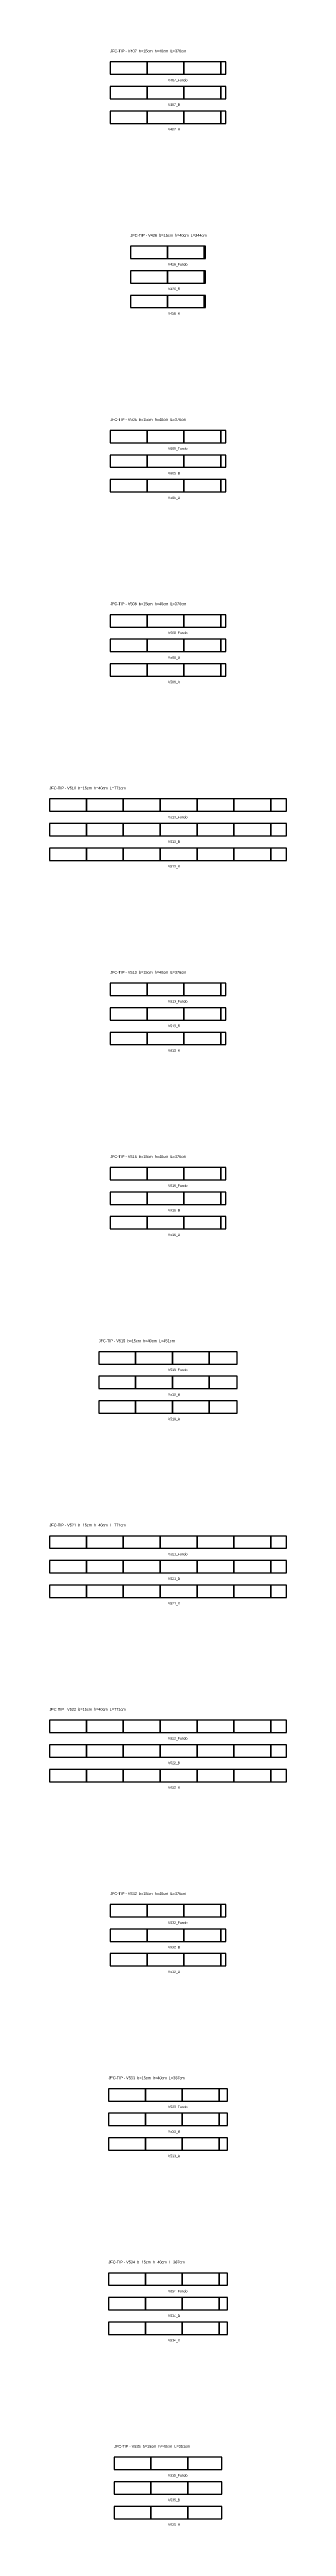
# Model space of a CAD drawing. Header units: metres. Extents: x -386 to 12208, y -7925 to 27400.
# Drawn here: x -386 to 386, y -7925 to 140 of the extents above.
import ezdxf

# ---------------------------------------------------------------- set-up
doc = ezdxf.new("R2010")
doc.units = ezdxf.units.M

msp = doc.modelspace()

# ---------------------------------------------------------------- linework, layer by layer
at = {"layer": 'Paineis'}
for points in [[(-188, 60), (-68, 60), (-68, 100), (-188, 100)], [(-68, 60), (52, 60), (52, 100), (-68, 100)], [(52, 60), (172, 60), (172, 100), (52, 100)], [(172, 60), (188, 60), (188, 100), (172, 100)], [(-188, -20), (-68, -20), (-68, 20), (-188, 20)], [(-68, -20), (52, -20), (52, 20), (-68, 20)], [(52, -20), (172, -20), (172, 20), (52, 20)], [(172, -20), (188, -20), (188, 20), (172, 20)], [(-188, -100), (-68, -100), (-68, -60), (-188, -60)], [(-68, -100), (52, -100), (52, -60), (-68, -60)], [(52, -100), (172, -100), (172, -60), (52, -60)], [(172, -100), (188, -100), (188, -60), (172, -60)], [(-122, -540), (-2, -540), (-2, -500), (-122, -500)], [(-2, -540), (118, -540), (118, -500), (-2, -500)], [(118, -540), (122, -540), (122, -500), (118, -500)], [(-122, -620), (-2, -620), (-2, -580), (-122, -580)], [(-2, -620), (118, -620), (118, -580), (-2, -580)], [(118, -620), (122, -620), (122, -580), (118, -580)], [(-122, -700), (-2, -700), (-2, -660), (-122, -660)], [(-2, -700), (118, -700), (118, -660), (-2, -660)], [(118, -700), (122, -700), (122, -660), (118, -660)], [(-188, -1140), (-68, -1140), (-68, -1100), (-188, -1100)], [(-68, -1140), (52, -1140), (52, -1100), (-68, -1100)], [(52, -1140), (172, -1140), (172, -1100), (52, -1100)], [(172, -1140), (188, -1140), (188, -1100), (172, -1100)], [(-188, -1220), (-68, -1220), (-68, -1180), (-188, -1180)], [(-68, -1220), (52, -1220), (52, -1180), (-68, -1180)], [(52, -1220), (172, -1220), (172, -1180), (52, -1180)], [(172, -1220), (188, -1220), (188, -1180), (172, -1180)], [(-188, -1300), (-68, -1300), (-68, -1260), (-188, -1260)], [(-68, -1300), (52, -1300), (52, -1260), (-68, -1260)], [(52, -1300), (172, -1300), (172, -1260), (52, -1260)], [(172, -1300), (188, -1300), (188, -1260), (172, -1260)], [(-188, -1740), (-68, -1740), (-68, -1700), (-188, -1700)], [(-68, -1740), (52, -1740), (52, -1700), (-68, -1700)], [(52, -1740), (172, -1740), (172, -1700), (52, -1700)], [(172, -1740), (188, -1740), (188, -1700), (172, -1700)], [(-188, -1820), (-68, -1820), (-68, -1780), (-188, -1780)], [(-68, -1820), (52, -1820), (52, -1780), (-68, -1780)], [(52, -1820), (172, -1820), (172, -1780), (52, -1780)], [(172, -1820), (188, -1820), (188, -1780), (172, -1780)], [(-188, -1900), (-68, -1900), (-68, -1860), (-188, -1860)], [(-68, -1900), (52, -1900), (52, -1860), (-68, -1860)], [(52, -1900), (172, -1900), (172, -1860), (52, -1860)], [(172, -1900), (188, -1900), (188, -1860), (172, -1860)], [(-385.5, -2340), (-265.5, -2340), (-265.5, -2300), (-385.5, -2300)], [(-265.5, -2340), (-145.5, -2340), (-145.5, -2300), (-265.5, -2300)], [(-145.5, -2340), (-25.5, -2340), (-25.5, -2300), (-145.5, -2300)], [(-25.5, -2340), (94.5, -2340), (94.5, -2300), (-25.5, -2300)], [(94.5, -2340), (214.5, -2340), (214.5, -2300), (94.5, -2300)], [(214.5, -2340), (334.5, -2340), (334.5, -2300), (214.5, -2300)], [(334.5, -2340), (385.5, -2340), (385.5, -2300), (334.5, -2300)], [(-385.5, -2420), (-265.5, -2420), (-265.5, -2380), (-385.5, -2380)], [(-265.5, -2420), (-145.5, -2420), (-145.5, -2380), (-265.5, -2380)], [(-145.5, -2420), (-25.5, -2420), (-25.5, -2380), (-145.5, -2380)], [(-25.5, -2420), (94.5, -2420), (94.5, -2380), (-25.5, -2380)], [(94.5, -2420), (214.5, -2420), (214.5, -2380), (94.5, -2380)], [(214.5, -2420), (334.5, -2420), (334.5, -2380), (214.5, -2380)], [(334.5, -2420), (385.5, -2420), (385.5, -2380), (334.5, -2380)], [(-385.5, -2500), (-265.5, -2500), (-265.5, -2460), (-385.5, -2460)], [(-265.5, -2500), (-145.5, -2500), (-145.5, -2460), (-265.5, -2460)], [(-145.5, -2500), (-25.5, -2500), (-25.5, -2460), (-145.5, -2460)], [(-25.5, -2500), (94.5, -2500), (94.5, -2460), (-25.5, -2460)], [(94.5, -2500), (214.5, -2500), (214.5, -2460), (94.5, -2460)], [(214.5, -2500), (334.5, -2500), (334.5, -2460), (214.5, -2460)], [(334.5, -2500), (385.5, -2500), (385.5, -2460), (334.5, -2460)], [(-188, -2940), (-68, -2940), (-68, -2900), (-188, -2900)], [(-68, -2940), (52, -2940), (52, -2900), (-68, -2900)], [(52, -2940), (172, -2940), (172, -2900), (52, -2900)], [(172, -2940), (188, -2940), (188, -2900), (172, -2900)], [(-188, -3020), (-68, -3020), (-68, -2980), (-188, -2980)], [(-68, -3020), (52, -3020), (52, -2980), (-68, -2980)], [(52, -3020), (172, -3020), (172, -2980), (52, -2980)], [(172, -3020), (188, -3020), (188, -2980), (172, -2980)], [(-188, -3100), (-68, -3100), (-68, -3060), (-188, -3060)], [(-68, -3100), (52, -3100), (52, -3060), (-68, -3060)], [(52, -3100), (172, -3100), (172, -3060), (52, -3060)], [(172, -3100), (188, -3100), (188, -3060), (172, -3060)], [(-188, -3540), (-68, -3540), (-68, -3500), (-188, -3500)], [(-68, -3540), (52, -3540), (52, -3500), (-68, -3500)], [(52, -3540), (172, -3540), (172, -3500), (52, -3500)], [(172, -3540), (188, -3540), (188, -3500), (172, -3500)], [(-188, -3620), (-68, -3620), (-68, -3580), (-188, -3580)], [(-68, -3620), (52, -3620), (52, -3580), (-68, -3580)], [(52, -3620), (172, -3620), (172, -3580), (52, -3580)], [(172, -3620), (188, -3620), (188, -3580), (172, -3580)], [(-188, -3700), (-68, -3700), (-68, -3660), (-188, -3660)], [(-68, -3700), (52, -3700), (52, -3660), (-68, -3660)], [(52, -3700), (172, -3700), (172, -3660), (52, -3660)], [(172, -3700), (188, -3700), (188, -3660), (172, -3660)], [(-225.5, -4140), (-105.5, -4140), (-105.5, -4100), (-225.5, -4100)], [(-105.5, -4140), (14.5, -4140), (14.5, -4100), (-105.5, -4100)], [(14.5, -4140), (134.5, -4140), (134.5, -4100), (14.5, -4100)], [(134.5, -4140), (225.5, -4140), (225.5, -4100), (134.5, -4100)], [(-225.5, -4220), (-105.5, -4220), (-105.5, -4180), (-225.5, -4180)], [(-105.5, -4220), (14.5, -4220), (14.5, -4180), (-105.5, -4180)], [(14.5, -4220), (134.5, -4220), (134.5, -4180), (14.5, -4180)], [(134.5, -4220), (225.5, -4220), (225.5, -4180), (134.5, -4180)], [(-225.5, -4300), (-105.5, -4300), (-105.5, -4260), (-225.5, -4260)], [(-105.5, -4300), (14.5, -4300), (14.5, -4260), (-105.5, -4260)], [(14.5, -4300), (134.5, -4300), (134.5, -4260), (14.5, -4260)], [(134.5, -4300), (225.5, -4300), (225.5, -4260), (134.5, -4260)], [(-385.5, -4740), (-265.5, -4740), (-265.5, -4700), (-385.5, -4700)], [(-265.5, -4740), (-145.5, -4740), (-145.5, -4700), (-265.5, -4700)], [(-145.5, -4740), (-25.5, -4740), (-25.5, -4700), (-145.5, -4700)], [(-25.5, -4740), (94.5, -4740), (94.5, -4700), (-25.5, -4700)], [(94.5, -4740), (214.5, -4740), (214.5, -4700), (94.5, -4700)], [(214.5, -4740), (334.5, -4740), (334.5, -4700), (214.5, -4700)], [(334.5, -4740), (385.5, -4740), (385.5, -4700), (334.5, -4700)], [(-385.5, -4820), (-265.5, -4820), (-265.5, -4780), (-385.5, -4780)], [(-265.5, -4820), (-145.5, -4820), (-145.5, -4780), (-265.5, -4780)], [(-145.5, -4820), (-25.5, -4820), (-25.5, -4780), (-145.5, -4780)], [(-25.5, -4820), (94.5, -4820), (94.5, -4780), (-25.5, -4780)], [(94.5, -4820), (214.5, -4820), (214.5, -4780), (94.5, -4780)], [(214.5, -4820), (334.5, -4820), (334.5, -4780), (214.5, -4780)], [(334.5, -4820), (385.5, -4820), (385.5, -4780), (334.5, -4780)], [(-385.5, -4900), (-265.5, -4900), (-265.5, -4860), (-385.5, -4860)], [(-265.5, -4900), (-145.5, -4900), (-145.5, -4860), (-265.5, -4860)], [(-145.5, -4900), (-25.5, -4900), (-25.5, -4860), (-145.5, -4860)], [(-25.5, -4900), (94.5, -4900), (94.5, -4860), (-25.5, -4860)], [(94.5, -4900), (214.5, -4900), (214.5, -4860), (94.5, -4860)], [(214.5, -4900), (334.5, -4900), (334.5, -4860), (214.5, -4860)], [(334.5, -4900), (385.5, -4900), (385.5, -4860), (334.5, -4860)], [(-385.5, -5340), (-265.5, -5340), (-265.5, -5300), (-385.5, -5300)], [(-265.5, -5340), (-145.5, -5340), (-145.5, -5300), (-265.5, -5300)], [(-145.5, -5340), (-25.5, -5340), (-25.5, -5300), (-145.5, -5300)], [(-25.5, -5340), (94.5, -5340), (94.5, -5300), (-25.5, -5300)], [(94.5, -5340), (214.5, -5340), (214.5, -5300), (94.5, -5300)], [(214.5, -5340), (334.5, -5340), (334.5, -5300), (214.5, -5300)], [(334.5, -5340), (385.5, -5340), (385.5, -5300), (334.5, -5300)], [(-385.5, -5420), (-265.5, -5420), (-265.5, -5380), (-385.5, -5380)], [(-265.5, -5420), (-145.5, -5420), (-145.5, -5380), (-265.5, -5380)], [(-145.5, -5420), (-25.5, -5420), (-25.5, -5380), (-145.5, -5380)], [(-25.5, -5420), (94.5, -5420), (94.5, -5380), (-25.5, -5380)], [(94.5, -5420), (214.5, -5420), (214.5, -5380), (94.5, -5380)], [(214.5, -5420), (334.5, -5420), (334.5, -5380), (214.5, -5380)], [(334.5, -5420), (385.5, -5420), (385.5, -5380), (334.5, -5380)], [(-385.5, -5500), (-265.5, -5500), (-265.5, -5460), (-385.5, -5460)], [(-265.5, -5500), (-145.5, -5500), (-145.5, -5460), (-265.5, -5460)], [(-145.5, -5500), (-25.5, -5500), (-25.5, -5460), (-145.5, -5460)], [(-25.5, -5500), (94.5, -5500), (94.5, -5460), (-25.5, -5460)], [(94.5, -5500), (214.5, -5500), (214.5, -5460), (94.5, -5460)], [(214.5, -5500), (334.5, -5500), (334.5, -5460), (214.5, -5460)], [(334.5, -5500), (385.5, -5500), (385.5, -5460), (334.5, -5460)], [(-188, -5940), (-68, -5940), (-68, -5900), (-188, -5900)], [(-68, -5940), (52, -5940), (52, -5900), (-68, -5900)], [(52, -5940), (172, -5940), (172, -5900), (52, -5900)], [(172, -5940), (188, -5940), (188, -5900), (172, -5900)], [(-188, -6020), (-68, -6020), (-68, -5980), (-188, -5980)], [(-68, -6020), (52, -6020), (52, -5980), (-68, -5980)], [(52, -6020), (172, -6020), (172, -5980), (52, -5980)], [(172, -6020), (188, -6020), (188, -5980), (172, -5980)], [(-188, -6100), (-68, -6100), (-68, -6060), (-188, -6060)], [(-68, -6100), (52, -6100), (52, -6060), (-68, -6060)], [(52, -6100), (172, -6100), (172, -6060), (52, -6060)], [(172, -6100), (188, -6100), (188, -6060), (172, -6060)], [(-193.5, -6540), (-73.5, -6540), (-73.5, -6500), (-193.5, -6500)], [(-73.5, -6540), (46.5, -6540), (46.5, -6500), (-73.5, -6500)], [(46.5, -6540), (166.5, -6540), (166.5, -6500), (46.5, -6500)], [(166.5, -6540), (193.5, -6540), (193.5, -6500), (166.5, -6500)], [(-193.5, -6620), (-73.5, -6620), (-73.5, -6580), (-193.5, -6580)], [(-73.5, -6620), (46.5, -6620), (46.5, -6580), (-73.5, -6580)], [(46.5, -6620), (166.5, -6620), (166.5, -6580), (46.5, -6580)], [(166.5, -6620), (193.5, -6620), (193.5, -6580), (166.5, -6580)], [(-193.5, -6700), (-73.5, -6700), (-73.5, -6660), (-193.5, -6660)], [(-73.5, -6700), (46.5, -6700), (46.5, -6660), (-73.5, -6660)], [(46.5, -6700), (166.5, -6700), (166.5, -6660), (46.5, -6660)], [(166.5, -6700), (193.5, -6700), (193.5, -6660), (166.5, -6660)], [(-193.5, -7140), (-73.5, -7140), (-73.5, -7100), (-193.5, -7100)], [(-73.5, -7140), (46.5, -7140), (46.5, -7100), (-73.5, -7100)], [(46.5, -7140), (166.5, -7140), (166.5, -7100), (46.5, -7100)], [(166.5, -7140), (193.5, -7140), (193.5, -7100), (166.5, -7100)], [(-193.5, -7220), (-73.5, -7220), (-73.5, -7180), (-193.5, -7180)], [(-73.5, -7220), (46.5, -7220), (46.5, -7180), (-73.5, -7180)], [(46.5, -7220), (166.5, -7220), (166.5, -7180), (46.5, -7180)], [(166.5, -7220), (193.5, -7220), (193.5, -7180), (166.5, -7180)], [(-193.5, -7300), (-73.5, -7300), (-73.5, -7260), (-193.5, -7260)], [(-73.5, -7300), (46.5, -7300), (46.5, -7260), (-73.5, -7260)], [(46.5, -7300), (166.5, -7300), (166.5, -7260), (46.5, -7260)], [(166.5, -7300), (193.5, -7300), (193.5, -7260), (166.5, -7260)], [(-175.5, -7740), (-55.5, -7740), (-55.5, -7700), (-175.5, -7700)], [(-55.5, -7740), (64.5, -7740), (64.5, -7700), (-55.5, -7700)], [(64.5, -7740), (175.5, -7740), (175.5, -7700), (64.5, -7700)], [(-175.5, -7820), (-55.5, -7820), (-55.5, -7780), (-175.5, -7780)], [(-55.5, -7820), (64.5, -7820), (64.5, -7780), (-55.5, -7780)], [(64.5, -7820), (175.5, -7820), (175.5, -7780), (64.5, -7780)], [(-175.5, -7900), (-55.5, -7900), (-55.5, -7860), (-175.5, -7860)], [(-55.5, -7900), (64.5, -7900), (64.5, -7860), (-55.5, -7860)], [(64.5, -7900), (175.5, -7900), (175.5, -7860), (64.5, -7860)]]:
    msp.add_lwpolyline(points, close=True, dxfattribs=at)

# ---------------------------------------------------------------- texts
at = {"layer": 'NOMENCLATURA', "char_height": 9, "attachment_point": 1}
for s, insert in [('JFC-TIP - V407  b=15cm  h=40cm  L=376cm', (-188, 140)), ('JFC-TIP - V426  b=15cm  h=40cm  L=244cm', (-122, -460)), ('JFC-TIP - V505  b=15cm  h=40cm  L=376cm', (-188, -1060)), ('JFC-TIP - V508  b=15cm  h=40cm  L=376cm', (-188, -1660)), ('JFC-TIP - V510  b=15cm  h=40cm  L=771cm', (-385.5, -2260)), ('JFC-TIP - V513  b=15cm  h=40cm  L=376cm', (-188, -2860)), ('JFC-TIP - V516  b=15cm  h=40cm  L=376cm', (-188, -3460)), ('JFC-TIP - V519  b=15cm  h=40cm  L=451cm', (-225.5, -4060)), ('JFC-TIP - V521  b=15cm  h=40cm  L=771cm', (-385.5, -4660)), ('JFC-TIP - V522  b=15cm  h=40cm  L=771cm', (-385.5, -5260)), ('JFC-TIP - V532  b=15cm  h=40cm  L=376cm', (-188, -5860)), ('JFC-TIP - V533  b=15cm  h=40cm  L=387cm', (-193.5, -6460)), ('JFC-TIP - V534  b=15cm  h=40cm  L=387cm', (-193.5, -7060)), ('JFC-TIP - V535  b=15cm  h=40cm  L=351cm', (-175.5, -7660))]:
    msp.add_mtext(s, dxfattribs=dict(at, insert=insert))
at = {"layer": 'Texto Secao', "char_height": 8, "attachment_point": 1}
for s, insert in [('V407_Fundo', (0, 45)), ('V407_B', (0, -35)), ('V407_A', (0, -115)), ('V426_Fundo', (0, -555)), ('V426_B', (0, -635)), ('V426_A', (0, -715)), ('V505_Fundo', (0, -1155)), ('V505_B', (0, -1235)), ('V505_A', (0, -1315)), ('V508_Fundo', (0, -1755)), ('V508_B', (0, -1835)), ('V508_A', (0, -1915)), ('V510_Fundo', (0, -2355)), ('V510_B', (0, -2435)), ('V510_A', (0, -2515)), ('V513_Fundo', (0, -2955)), ('V513_B', (0, -3035)), ('V513_A', (0, -3115)), ('V516_Fundo', (0, -3555)), ('V516_B', (0, -3635)), ('V516_A', (0, -3715)), ('V519_Fundo', (0, -4155)), ('V519_B', (0, -4235)), ('V519_A', (0, -4315)), ('V521_Fundo', (0, -4755)), ('V521_B', (0, -4835)), ('V521_A', (0, -4915)), ('V522_Fundo', (0, -5355)), ('V522_B', (0, -5435)), ('V522_A', (0, -5515)), ('V532_Fundo', (0, -5955)), ('V532_B', (0, -6035)), ('V532_A', (0, -6115)), ('V533_Fundo', (0, -6555)), ('V533_B', (0, -6635)), ('V533_A', (0, -6715)), ('V534_Fundo', (0, -7155)), ('V534_B', (0, -7235)), ('V534_A', (0, -7315)), ('V535_Fundo', (0, -7755)), ('V535_B', (0, -7835)), ('V535_A', (0, -7915))]:
    msp.add_mtext(s, dxfattribs=dict(at, insert=insert))

doc.saveas('drawing.dxf')
